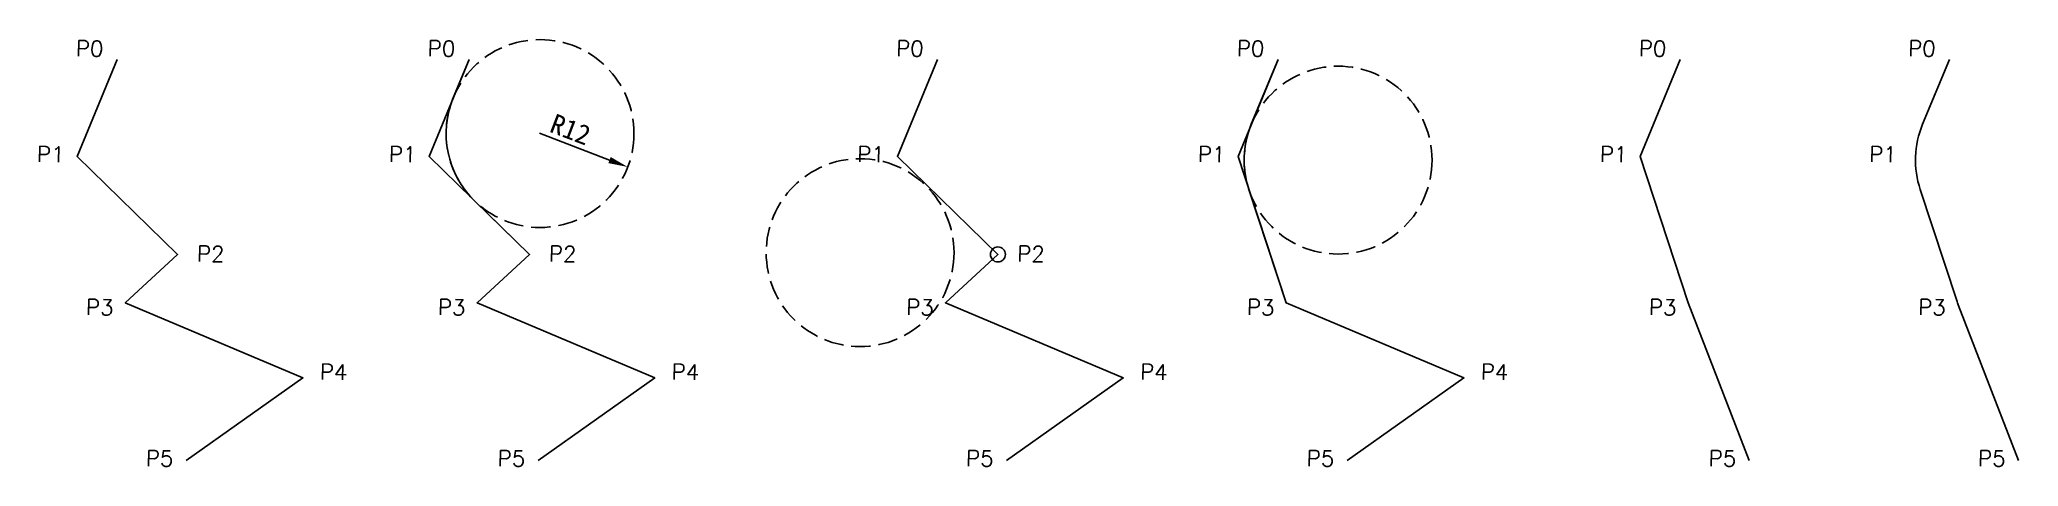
# Model space of a CAD drawing. Header units: millimetres. Extents: x -725 to 2274960, y -506 to 2980382.
# Drawn here: x 573627.3 to 573880.1, y 2880612.3 to 2880666.8 of the extents above; entities that cross this region are included whole.
import ezdxf
from ezdxf.enums import TextEntityAlignment as Align

# ---------------------------------------------------------------- set-up
doc = ezdxf.new("R2010")
doc.units = ezdxf.units.MM
doc.header["$LTSCALE"] = 1000
doc.linetypes.add('DASH', pattern=[0.35, 0.25, -0.1])
for name, color, linetype in [('E_OTHER', 7, 'Continuous'), ('YHJ_剖面_梁板', 4, 'Continuous'), ('ZJ', 7, 'Continuous')]:
    doc.layers.add(name, color=color, linetype=linetype)
doc.styles.add('_TCH_DIM', font='SIMPLEX', dxfattribs={"bigfont": 'GBCBIG'})
doc.dimstyles.new('ISO-25', dxfattribs={"dimtxt": 2.5, "dimasz": 2.5, "dimexe": 1.25, "dimexo": 0.625, "dimtad": 1, "dimdsep": 46, "dimtxsty": 'Standard', "dimcen": 2.5, "dimadec": 0, "dimazin": 0, "dimtfac": 1, "dimtmove": 0, "dimatfit": 3, "dimfxl": 1, "dimarcsym": 0})

msp = doc.modelspace()

# ---------------------------------------------------------------- texts
at = {"layer": 'ZJ', "linetype": 'Continuous', "style": '_TCH_DIM'}
for s, p in [('P0', (573633.6883, 2880665.6769)), ('P0', (573678.6552, 2880665.6769)), ('P0', (573738.5037, 2880665.6769)), ('P0', (573782.0344, 2880665.6769)), ('P0', (573833.4037, 2880665.6769)), ('P0', (573867.8168, 2880665.6769)), ('P1', (573628.7255, 2880652.1646)), ('P1', (573673.6924, 2880652.1646)), ('P1', (573733.5408, 2880652.1646)), ('P1', (573777.0716, 2880652.1646)), ('P1', (573828.4408, 2880652.1646)), ('P1', (573862.8539, 2880652.1646)), ('P2', (573649.1579, 2880639.4539)), ('P2', (573694.1248, 2880639.4539)), ('P2', (573753.9732, 2880639.4539)), ('P3', (573634.9837, 2880632.6234)), ('P3', (573679.9506, 2880632.6234)), ('P3', (573739.799, 2880632.6234)), ('P3', (573783.3297, 2880632.6234)), ('P3', (573834.699, 2880632.6234)), ('P3', (573869.1121, 2880632.6234)), ('P4', (573664.8678, 2880624.3579)), ('P4', (573709.8347, 2880624.3579)), ('P4', (573769.6831, 2880624.3579)), ('P4', (573813.2138, 2880624.3579)), ('P5', (573642.6285, 2880613.3141)), ('P5', (573687.5954, 2880613.3141)), ('P5', (573747.4438, 2880613.3141)), ('P5', (573790.9745, 2880613.3141)), ('P5', (573842.3438, 2880613.3141)), ('P5', (573876.7569, 2880613.3141))]:
    msp.add_text(s, height=2, rotation=358.765187, dxfattribs=at).set_placement(p, align=Align.MIDDLE)

# ---------------------------------------------------------------- blocks, each defined once
blk = doc.blocks.new('*D587')
at = {"layer": 'Defpoints', "color": 0, "transparency": 16777216}
for p in [(573691.24, 2880654.82), (573702.45, 2880650.54)]:
    blk.add_point(p, dxfattribs=at)
at = {"layer": 'E_OTHER', "color": 0, "lineweight": -2, "transparency": 16777216}
blk.add_line((573691.16, 2880654.85), (573700.12, 2880651.43), dxfattribs=at)
at = {"layer": 'E_OTHER', "color": 0, "transparency": 16777216}
blk.add_solid([(573700.27, 2880651.82), (573699.97, 2880651.04), (573702.45, 2880650.54)], dxfattribs=at)
at = {"layer": 'E_OTHER', "color": 0, "transparency": 16777216, "insert": (573695.14, 2880655.34), "char_height": 2.5, "attachment_point": 5, "rotation": 339.1255}
blk.add_mtext('R12', dxfattribs=at)

# ---------------------------------------------------------------- dimensions: what is measured, and where the dimension line sits
at = {"layer": 'E_OTHER'}
dim = msp.add_radius_dim(center=(573691.2423, 2880654.8165), mpoint=(573702.4546, 2880650.5407), dimstyle='ISO-25', override={"dimfxl": 75}, dxfattribs=at)
dim.commit()
dim.dimension.update_dxf_attribs({"geometry": '*D587', "text_midpoint": (573694.4736, 2880653.5842), "dimtype": 164})

# ---------------------------------------------------------------- linework, layer by layer
at = {"layer": 'E_OTHER'}
for points in [[(573637.2027, 2880664.2907), (573632.0856, 2880651.8861), (573644.9329, 2880639.3727), (573638.2294, 2880633.2074), (573660.9375, 2880623.5949), (573646.0213, 2880613.0289)], [(573682.1696, 2880664.2907), (573677.0525, 2880651.8861), (573689.8998, 2880639.3727), (573683.1963, 2880633.2074), (573705.9044, 2880623.5949), (573690.9882, 2880613.0289)], [(573742.018, 2880664.2907), (573736.9009, 2880651.8861), (573749.7482, 2880639.3727), (573743.0447, 2880633.2074), (573765.7528, 2880623.5949), (573750.8366, 2880613.0289)], [(573785.5488, 2880664.2907), (573780.4316, 2880651.8861), (573786.5755, 2880633.2074), (573809.2836, 2880623.5949), (573794.3673, 2880613.0289)], [(573836.918, 2880664.2907), (573831.8009, 2880651.8861), (573837.9447, 2880633.2074), (573845.7366, 2880613.0289)]]:
    msp.add_lwpolyline(points, dxfattribs=at)
for points in [[(573682.1696, 2880664.2907), (573680.1491, 2880659.3927, 0.30654791), (573682.8694, 2880646.2203), (573689.8998, 2880639.3727), (573683.1963, 2880633.2074), (573705.9044, 2880623.5949), (573690.9882, 2880613.0289)], [(573785.5488, 2880664.2907), (573782.1255, 2880655.9922, 0.17913631), (573781.8195, 2880647.6666), (573786.5755, 2880633.2074), (573809.2836, 2880623.5949), (573794.3673, 2880613.0289)], [(573871.3311, 2880664.2907), (573867.9079, 2880655.9922, 0.17913631), (573867.6019, 2880647.6666), (573872.2627, 2880633.4966, 0.01268377), (573872.4675, 2880632.9234), (573880.1497, 2880613.0289)]]:
    msp.add_lwpolyline(points, format="xyb", dxfattribs=at)
at = {"layer": 'E_OTHER', "linetype": 'DASH', "ltscale": 0.01}
for centre in [(573691.2423, 2880654.8165), (573793.2187, 2880651.4161), (573732.139, 2880639.6022)]:
    msp.add_circle(centre, 12, dxfattribs=at)
at = {"layer": 'E_OTHER', "color": 1}
msp.add_circle((573749.7482, 2880639.3727), 0.9592, dxfattribs=at)
at = {"layer": 'YHJ_剖面_梁板'}
msp.add_circle((589254.9496, 2837256.879), 143124.932, dxfattribs=at)

msp.set_redraw_order([(e.dxf.handle, doc.entitydb.next_handle()) for e in msp.query("TEXT MTEXT ATTDEF DIMENSION ARC_DIMENSION")])  # texts and dimensions are drawn at this point

doc.saveas('drawing.dxf')
